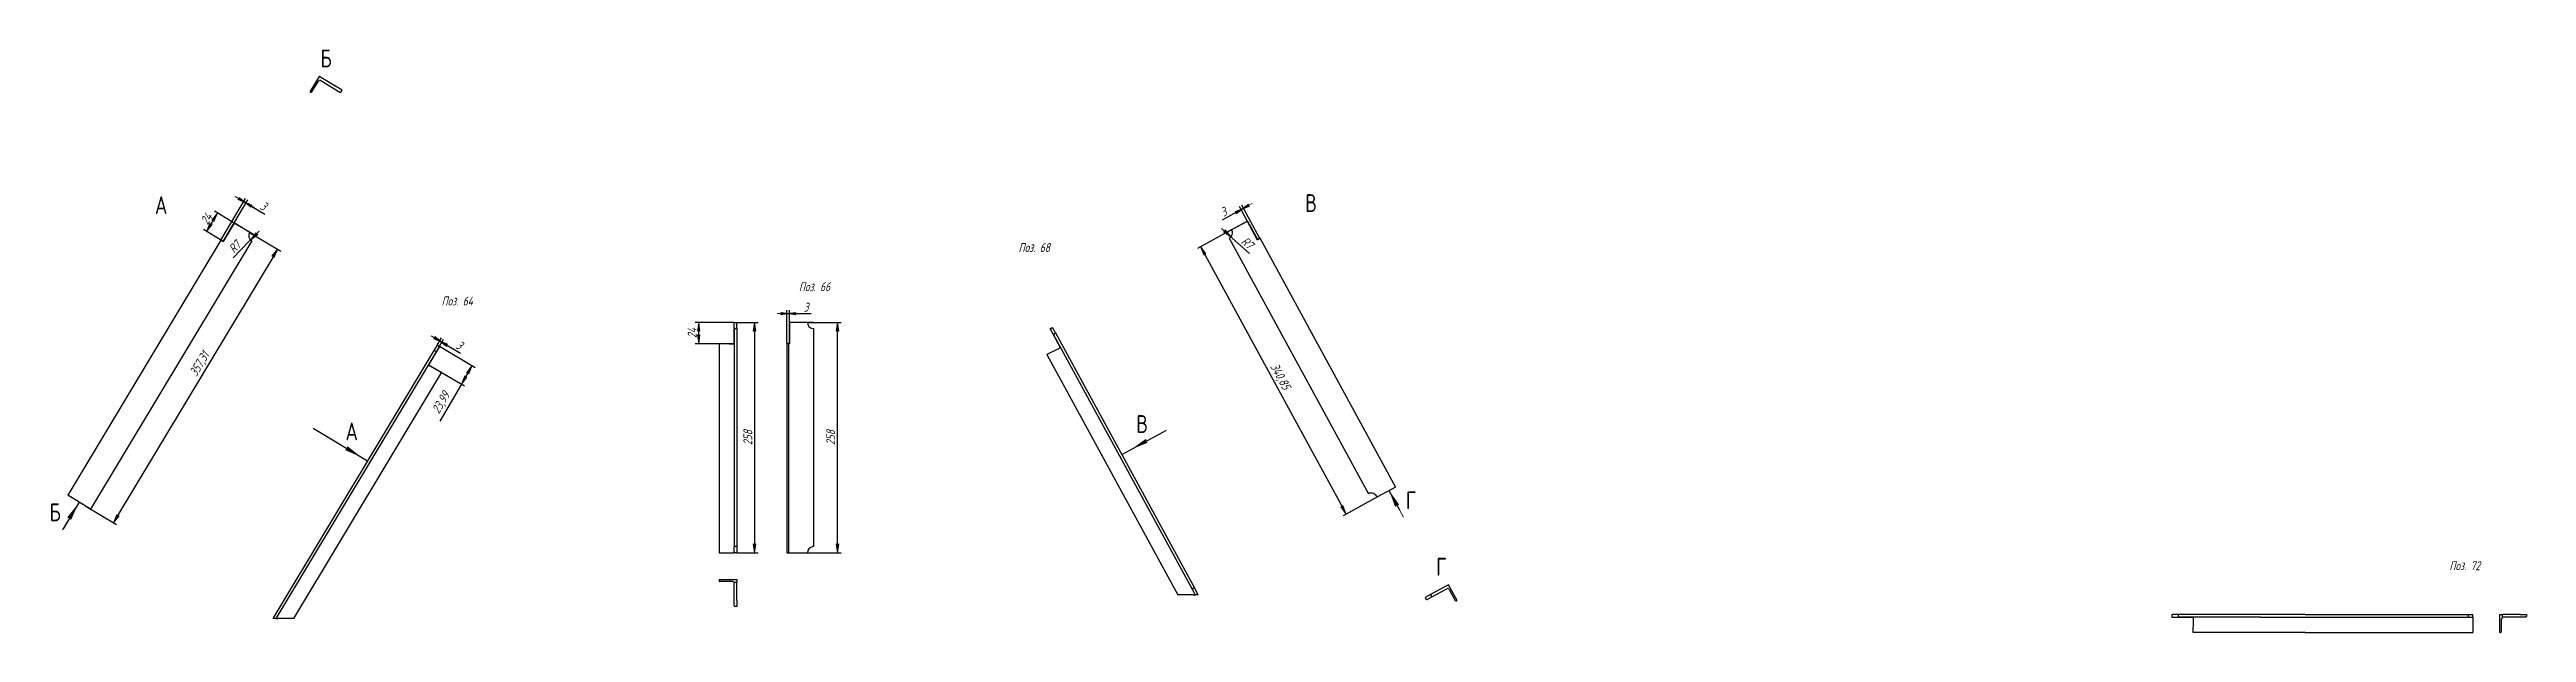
# Model space of a CAD drawing. Header units: millimetres. Extents: x 0 to 3617, y -258 to 680.
# Drawn here: x 1823 to 3210, y 353 to 680 of the extents above; entities that cross this region are included whole.
import ezdxf

# ---------------------------------------------------------------- set-up
doc = ezdxf.new("R2010")
doc.units = ezdxf.units.MM
doc.linetypes.add('K5LT_THIN', pattern=[0])
doc.layers.add('Системный слой', color=7, linetype='Continuous')
doc.layers.add('Системный слой (1)', color=7, linetype='Continuous', true_color=0x909090)
doc.styles.add('KDIMTEXTSTYLE', font='GOST_AU.SHX', dxfattribs={"width": 0.96, "oblique": 15, "height": 5})
doc.styles.add('KTEXTSTYLE', font='GOST_AU.SHX', dxfattribs={"width": 0.96, "height": 5})
doc.dimstyles.new('KDIMSTYLE (0.50)', dxfattribs={"dimtxt": 5, "dimasz": 1, "dimexe": 2, "dimexo": 0, "dimgap": 1, "dimtad": 1, "dimlfac": 2, "dimtxsty": 'KDIMTEXTSTYLE', "dimsah": 1, "dimcen": 0, "dimdle": 1, "dimadec": 0, "dimazin": 0, "dimtfac": 0.667, "dimtmove": 0, "dimatfit": 3, "dimfxl": 1, "dimtvp": 1, "dimtolj": 1, "dimtzin": 0, "dimarcsym": 0})

msp = doc.modelspace()

# ---------------------------------------------------------------- texts
at = {"color": 7, "char_height": 2.5, "attachment_point": 1, "style": 'KTEXTSTYLE'}
for s, insert in [('\\H3.5;\\W0.965;\\Q15;\\Q0;\\H10.00;{\\c16711680;Б}', (1974.2275, 679.6291)), ('\\H3.5;\\W0.965;\\Q15;\\Q0;\\H10.00;{\\c16711680;А}', (1881.5441, 597.5549)), ('\\H3.5;\\W0.965;\\Q15;\\Q0;\\H10.00;{\\c16711680;В}', (2525.9371, 598.6613)), ('\\H3.5;\\W0.965;\\Q15;\\Q15;\\H5.00;Поз. 68', (2365.3568, 571.2838)), ('\\H3.5;\\W0.965;\\Q15;\\Q15;\\H5.00;Поз. 64', (2042.1018, 541.3685)), ('\\H3.5;\\W0.965;\\Q15;\\Q15;\\H5.00;Поз. 66', (2242.2969, 549.3388)), ('\\H3.5;\\W0.965;\\Q15;\\Q0;\\H10.00;{\\c16711680;Г}', (2599.3121, 395.1198)), ('\\H3.5;\\W0.965;\\Q15;\\Q15;\\H5.00;Поз. 72', (3166.9152, 393.1892))]:
    msp.add_mtext(s, dxfattribs=dict(at, insert=insert))

# ---------------------------------------------------------------- blocks, each defined once
blk = doc.blocks.new('VP0')
blk.add_wipeout([(1988.3, 457.9), (1988.3, 472.1), (1995.2, 472.1), (1995.2, 457.9)]).dxf.layer = 'Системный слой (1)'
at = {"layer": 'Системный слой (1)'}
blk.add_hatch(color=7, dxfattribs=at).paths.add_polyline_path([(1995.3, 452.5), (1989.4, 457.2), (1989.5, 455.9), (1988.4, 455.5)])
at = {"layer": 'Системный слой (1)', "color": 7, "linetype": 'K5LT_THIN', "lineweight": 18}
for p, q in [((1995.3, 452.5), (1982.5, 460.2)), ((1988.4, 455.5), (1989.5, 455.9)), ((1995.3, 452.5), (1988.4, 455.5)), ((1989.5, 455.9), (1989.4, 457.2)), ((1989.4, 457.2), (1995.3, 452.5))]:
    blk.add_line(p, q, dxfattribs=at)
at = {"layer": 'Системный слой (1)', "color": 7, "insert": (1988.3, 470.9), "char_height": 2.5, "attachment_point": 1, "style": 'KTEXTSTYLE'}
blk.add_mtext('\\H3.5;\\W0.965;\\Q15;\\Q0;\\H10.00;{\\c16711680;А}', dxfattribs=at)
blk = doc.blocks.new('KDIMARROW_02')
at = {"layer": 'Системный слой'}
blk.add_hatch(color=0, dxfattribs=at).paths.add_polyline_path([(4.5, 0), (5, 0.7), (0, 0), (5, -0.7)])
at = {"layer": 'Системный слой', "color": 0, "linetype": 'K5LT_THIN', "lineweight": 18}
for p, q in [((5, 0.7), (0, 0)), ((0, 0), (5, -0.7)), ((0, 0), (7, 0)), ((4.5, 0), (5, 0.7)), ((5, -0.7), (4.5, 0))]:
    blk.add_line(p, q, dxfattribs=at)
at = {"layer": 'Системный слой (1)', "color": 0, "linetype": 'K5LT_THIN', "lineweight": 18}
blk.add_line((0, 0), (-1, 0), dxfattribs=at)
blk = doc.blocks.new('D37')
at = {"color": 0, "lineweight": -2}
for p, q in [((2040.1, 517.1), (2039.3, 517.6)), ((2039.6, 514.2), (2042, 518.3)), ((2040.9, 513.5), (2043.3, 517.5)), ((2042.3, 515.8), (2041, 516.6)), ((2042.3, 515.8), (2052.7, 509.6)), ((2043.1, 515.3), (2044, 514.8))]:
    blk.add_line(p, q, dxfattribs=at)
at = {"layer": 'Defpoints', "color": 0}
for p in [(2039.6, 514.2), (2040.9, 513.5), (2041, 516.6)]:
    blk.add_point(p, dxfattribs=at)
at = {"color": 0, "lineweight": -2}
for p, rotation in [((2042.3, 515.8), 149.2542745495014), ((2041, 516.6), 329.2542745495013)]:
    blk.add_blockref('KDIMARROW_02', p, dxfattribs=dict(at, rotation=rotation))
at = {"color": 7, "insert": (2052.1, 514.2), "char_height": 5, "attachment_point": 5, "rotation": 329.2543, "style": 'KDIMTEXTSTYLE'}
blk.add_mtext('\\A1;\\H5.0;\\W0.965;\\Q15;3', dxfattribs=at)
blk = doc.blocks.new('KDIMARROW_01')
at = {"layer": 'Системный слой'}
blk.add_hatch(color=0, dxfattribs=at).paths.add_polyline_path([(-5, -0.7), (0, 0), (-5, 0.7), (-4.5, 0)])
at = {"layer": 'Системный слой', "color": 0, "linetype": 'K5LT_THIN', "lineweight": 18}
for p, q in [((-4.5, 0), (-5, 0.7)), ((-5, 0.7), (0, 0)), ((0, 0), (-5, -0.7)), ((-5, -0.7), (-4.5, 0))]:
    blk.add_line(p, q, dxfattribs=at)
at = {"layer": 'Системный слой (1)', "color": 0, "linetype": 'K5LT_THIN', "lineweight": 18}
blk.add_line((0, 0), (-1, 0), dxfattribs=at)
blk = doc.blocks.new('D38')
at = {"color": 0, "lineweight": -2}
for p, q in [((2040.9, 513.5), (2061, 501.7)), ((2034.8, 503.1), (2054.9, 491.3)), ((2058.8, 501.8), (2053.7, 493.2)), ((2053.2, 492.3), (2041.1, 471.6))]:
    blk.add_line(p, q, dxfattribs=at)
at = {"layer": 'Defpoints', "color": 0}
for p in [(2040.9, 513.5), (2034.8, 503.1), (2053.2, 492.3)]:
    blk.add_point(p, dxfattribs=at)
at = {"color": 0, "lineweight": -2}
for p, rotation in [((2059.3, 502.7), 59.64004835740443), ((2053.2, 492.3), 239.6400483574044)]:
    blk.add_blockref('KDIMARROW_01', p, dxfattribs=dict(at, rotation=rotation))
at = {"color": 7, "insert": (2042.2, 481.8), "char_height": 5, "attachment_point": 5, "rotation": 59.64, "style": 'KDIMTEXTSTYLE'}
blk.add_mtext('\\A1;\\H5.0;\\W0.965;\\Q15;23,99', dxfattribs=at)
blk = doc.blocks.new('VP1')
blk.add_wipeout([(1822.5, 412.5), (1822.5, 426.8), (1828.6, 426.8), (1828.6, 412.5)]).dxf.layer = 'Системный слой (1)'
at = {"layer": 'Системный слой (1)'}
blk.add_hatch(color=7, dxfattribs=at).paths.add_polyline_path([(1834.4, 416.6), (1837.5, 423.5), (1832.8, 417.6), (1834, 417.7)])
at = {"layer": 'Системный слой (1)', "color": 7, "linetype": 'K5LT_THIN', "lineweight": 18}
for p, q in [((1837.5, 423.5), (1829.7, 410.7)), ((1832.8, 417.6), (1837.5, 423.5)), ((1834, 417.7), (1832.8, 417.6)), ((1834.4, 416.6), (1834, 417.7)), ((1837.5, 423.5), (1834.4, 416.6))]:
    blk.add_line(p, q, dxfattribs=at)
at = {"layer": 'Системный слой (1)', "color": 7, "insert": (1822.5, 425.6), "char_height": 2.5, "attachment_point": 1, "style": 'KTEXTSTYLE'}
blk.add_mtext('\\H3.5;\\W0.965;\\Q15;\\Q0;\\H10.00;{\\c16711680;Б}', dxfattribs=at)
blk = doc.blocks.new('D39')
at = {"color": 0, "lineweight": -2}
for p, q in [((1916.1, 587.2), (1911, 578.7)), ((1926, 582.5), (1914.9, 589.1)), ((1919.8, 572.2), (1908.7, 578.8))]:
    blk.add_line(p, q, dxfattribs=at)
at = {"layer": 'Defpoints', "color": 0}
for p in [(1910.4, 577.8), (1919.8, 572.2), (1926, 582.5)]:
    blk.add_point(p, dxfattribs=at)
at = {"color": 0, "lineweight": -2}
for p, rotation in [((1916.6, 588.1), 59.00000000000124), ((1910.4, 577.8), 239.0000000000012)]:
    blk.add_blockref('KDIMARROW_01', p, dxfattribs=dict(at, rotation=rotation))
at = {"color": 7, "insert": (1910.4, 584.9), "char_height": 5, "attachment_point": 5, "rotation": 59, "style": 'KDIMTEXTSTYLE'}
blk.add_mtext('\\A1;\\H5.0;\\W0.965;\\Q15;24', dxfattribs=at)
blk = doc.blocks.new('D40')
at = {"color": 0, "lineweight": -2}
for p, q in [((1918.5, 573), (1932.3, 596.2)), ((1919.8, 572.2), (1933.6, 595.5)), ((1930.5, 595), (1929.6, 595.5)), ((1932.6, 593.7), (1931.3, 594.5)), ((1932.6, 593.7), (1943.1, 587.5)), ((1933.5, 593.2), (1934.3, 592.7))]:
    blk.add_line(p, q, dxfattribs=at)
at = {"layer": 'Defpoints', "color": 0}
for p in [(1931.3, 594.5), (1918.5, 573), (1919.8, 572.2)]:
    blk.add_point(p, dxfattribs=at)
at = {"color": 0, "lineweight": -2}
for p, rotation in [((1932.6, 593.7), 149.2817206954277), ((1931.3, 594.5), 329.2817206954276)]:
    blk.add_blockref('KDIMARROW_02', p, dxfattribs=dict(at, rotation=rotation))
at = {"color": 7, "insert": (1942.4, 592.1), "char_height": 5, "attachment_point": 5, "rotation": 329.2817, "style": 'KDIMTEXTSTYLE'}
blk.add_mtext('\\A1;\\H5.0;\\W0.965;\\Q15;3', dxfattribs=at)
blk = doc.blocks.new('D41')
at = {"color": 0, "lineweight": -2}
for p, q in [((1934.6, 577.3), (1952, 566.8)), ((1949.8, 567), (1858.8, 415.6)), ((1842.5, 424.2), (1860, 413.7))]:
    blk.add_line(p, q, dxfattribs=at)
at = {"layer": 'Defpoints', "color": 0}
for p in [(1934.6, 577.3), (1842.5, 424.2), (1858.3, 414.7)]:
    blk.add_point(p, dxfattribs=at)
at = {"color": 0, "lineweight": -2}
for p, rotation in [((1950.3, 567.9), 59.00000000000076), ((1858.3, 414.7), 239.0000000000007)]:
    blk.add_blockref('KDIMARROW_01', p, dxfattribs=dict(at, rotation=rotation))
at = {"color": 7, "insert": (1906.9, 503.4), "char_height": 5, "attachment_point": 5, "rotation": 59, "style": 'KDIMTEXTSTYLE'}
blk.add_mtext('\\A1;\\H5.0;\\W0.965;\\Q15;357,31', dxfattribs=at)
blk = doc.blocks.new('D42')
at = {"color": 0, "lineweight": -2}
for p, q in [((1934.4, 572.3), (1925.3, 563.1)), ((1937.6, 575.5), (1935.1, 573))]:
    blk.add_line(p, q, dxfattribs=at)
at = {"layer": 'Defpoints', "color": 0}
for p in [(1935.1, 573), (1937.6, 575.5)]:
    blk.add_point(p, dxfattribs=at)
at = {"color": 0, "lineweight": -2, "rotation": 45.18986441966911}
blk.add_blockref('KDIMARROW_02', (1935.1, 573), dxfattribs=at)
at = {"color": 7, "insert": (1926.2, 569.1), "char_height": 5, "attachment_point": 5, "rotation": 45.1899, "style": 'KDIMTEXTSTYLE'}
blk.add_mtext('\\A1;\\H5.0;\\W0.965;\\Q15;R7', dxfattribs=at)
blk = doc.blocks.new('D43')
at = {"color": 0, "lineweight": -2}
for p, q in [((2207.6, 526.9), (2219.4, 526.9)), ((2217.4, 525.9), (2217.4, 398.9)), ((2207.6, 397.9), (2219.4, 397.9))]:
    blk.add_line(p, q, dxfattribs=at)
at = {"layer": 'Defpoints', "color": 0}
for p in [(2207.6, 526.9), (2207.6, 397.9), (2217.4, 397.9)]:
    blk.add_point(p, dxfattribs=at)
at = {"color": 0, "lineweight": -2}
for p, rotation in [((2217.4, 526.9), 90), ((2217.4, 397.9), 270)]:
    blk.add_blockref('KDIMARROW_01', p, dxfattribs=dict(at, rotation=rotation))
at = {"color": 7, "insert": (2213.7, 462.4), "char_height": 5, "attachment_point": 5, "rotation": 90, "style": 'KDIMTEXTSTYLE'}
blk.add_mtext('\\A1;\\H5.0;\\W0.965;\\Q15;258', dxfattribs=at)
blk = doc.blocks.new('D44')
at = {"color": 0, "lineweight": -2}
for p, q in [((2205.9, 526.9), (2184.2, 526.9)), ((2205.9, 514.9), (2184.2, 514.9)), ((2186.2, 515.9), (2186.2, 525.9))]:
    blk.add_line(p, q, dxfattribs=at)
at = {"layer": 'Defpoints', "color": 0}
for p in [(2186.2, 526.9), (2205.9, 526.9), (2205.9, 514.9)]:
    blk.add_point(p, dxfattribs=at)
at = {"color": 0, "lineweight": -2}
for p, rotation in [((2186.2, 526.9), 90), ((2186.2, 514.9), 270)]:
    blk.add_blockref('KDIMARROW_01', p, dxfattribs=dict(at, rotation=rotation))
at = {"color": 7, "insert": (2182.5, 520.9), "char_height": 5, "attachment_point": 5, "rotation": 90, "style": 'KDIMTEXTSTYLE'}
blk.add_mtext('\\A1;\\H5.0;\\W0.965;\\Q15;24', dxfattribs=at)
blk = doc.blocks.new('D45')
at = {"color": 0, "lineweight": -2}
for p, q in [((2234.6, 531.8), (2233.6, 531.8)), ((2235.6, 515.2), (2235.6, 533.8)), ((2235.6, 531.8), (2237.1, 531.8)), ((2237.1, 514.9), (2237.1, 533.8)), ((2237.1, 531.8), (2249.2, 531.8)), ((2238.1, 531.8), (2239.1, 531.8))]:
    blk.add_line(p, q, dxfattribs=at)
at = {"layer": 'Defpoints', "color": 0}
for p in [(2237.1, 531.8), (2235.6, 515.2), (2237.1, 514.9)]:
    blk.add_point(p, dxfattribs=at)
at = {"color": 0, "lineweight": -2, "rotation": 180}
blk.add_blockref('KDIMARROW_02', (2237.1, 531.8), dxfattribs=at)
at = {"color": 0, "lineweight": -2}
blk.add_blockref('KDIMARROW_02', (2235.6, 531.8), dxfattribs=at)
at = {"color": 7, "insert": (2246.3, 535.4), "char_height": 5, "attachment_point": 5, "style": 'KDIMTEXTSTYLE'}
blk.add_mtext('\\A1;\\H5.0;\\W0.965;\\Q15;3', dxfattribs=at)
blk = doc.blocks.new('D46')
at = {"color": 0, "lineweight": -2}
for p, q in [((2247.1, 526.9), (2265.9, 526.9)), ((2263.9, 398.9), (2263.9, 525.9)), ((2247.1, 397.9), (2265.9, 397.9))]:
    blk.add_line(p, q, dxfattribs=at)
at = {"layer": 'Defpoints', "color": 0}
for p in [(2247.1, 526.9), (2263.9, 526.9), (2247.1, 397.9)]:
    blk.add_point(p, dxfattribs=at)
at = {"color": 0, "lineweight": -2}
for p, rotation in [((2263.9, 526.9), 90), ((2263.9, 397.9), 270)]:
    blk.add_blockref('KDIMARROW_01', p, dxfattribs=dict(at, rotation=rotation))
at = {"color": 7, "insert": (2260.1, 462.4), "char_height": 5, "attachment_point": 5, "rotation": 90, "style": 'KDIMTEXTSTYLE'}
blk.add_mtext('\\A1;\\H5.0;\\W0.965;\\Q15;258', dxfattribs=at)
blk = doc.blocks.new('VP2')
blk.add_wipeout([(2431.3, 461.9), (2431.3, 476.2), (2437.4, 476.2), (2437.4, 461.9)]).dxf.layer = 'Системный слой (1)'
at = {"layer": 'Системный слой (1)'}
blk.add_hatch(color=7, dxfattribs=at).paths.add_polyline_path([(2436.4, 460.1), (2437.5, 459.6), (2430.5, 456.9), (2436.6, 461.4)])
at = {"layer": 'Системный слой (1)', "color": 7, "linetype": 'K5LT_THIN', "lineweight": 18}
for p, q in [((2430.5, 456.9), (2443.6, 464.1)), ((2430.5, 456.9), (2436.6, 461.4)), ((2437.5, 459.6), (2430.5, 456.9)), ((2436.6, 461.4), (2436.4, 460.1)), ((2436.4, 460.1), (2437.5, 459.6))]:
    blk.add_line(p, q, dxfattribs=at)
at = {"layer": 'Системный слой (1)', "color": 7, "insert": (2431.3, 475), "char_height": 2.5, "attachment_point": 1, "style": 'KTEXTSTYLE'}
blk.add_mtext('\\H3.5;\\W0.965;\\Q15;\\Q0;\\H10.00;{\\c16711680;В}', dxfattribs=at)
blk = doc.blocks.new('VP3')
blk.add_wipeout([(2582.3, 419.2), (2582.3, 433.5), (2587.6, 433.5), (2587.6, 419.2)]).dxf.layer = 'Системный слой (1)'
at = {"layer": 'Системный слой (1)'}
blk.add_hatch(color=7, dxfattribs=at).paths.add_polyline_path([(2578.3, 424.8), (2573.9, 430.9), (2576.6, 423.9), (2577.1, 425)])
at = {"layer": 'Системный слой (1)', "color": 7, "linetype": 'K5LT_THIN', "lineweight": 18}
for p, q in [((2573.9, 430.9), (2581.1, 417.8)), ((2573.9, 430.9), (2578.3, 424.8)), ((2576.6, 423.9), (2573.9, 430.9)), ((2577.1, 425), (2576.6, 423.9)), ((2578.3, 424.8), (2577.1, 425))]:
    blk.add_line(p, q, dxfattribs=at)
at = {"layer": 'Системный слой (1)', "color": 7, "insert": (2582.3, 432.3), "char_height": 2.5, "attachment_point": 1, "style": 'KTEXTSTYLE'}
blk.add_mtext('\\H3.5;\\W0.965;\\Q15;\\Q0;\\H10.00;{\\c16711680;Г}', dxfattribs=at)
blk = doc.blocks.new('D47')
at = {"color": 0, "lineweight": -2}
for p, q in [((2484.8, 578.8), (2465.6, 568.3)), ((2548.5, 420.5), (2467.8, 568.4)), ((2566.4, 429.2), (2547.2, 418.7))]:
    blk.add_line(p, q, dxfattribs=at)
at = {"layer": 'Defpoints', "color": 0}
for p in [(2467.3, 569.3), (2484.8, 578.8), (2566.4, 429.2)]:
    blk.add_point(p, dxfattribs=at)
at = {"color": 0, "lineweight": -2}
for p, rotation in [((2467.3, 569.3), 118.6037237408243), ((2548.9, 419.6), 298.6037237408243)]:
    blk.add_blockref('KDIMARROW_01', p, dxfattribs=dict(at, rotation=rotation))
at = {"color": 7, "insert": (2511.6, 496.4), "char_height": 5, "attachment_point": 5, "rotation": 298.6037, "style": 'KDIMTEXTSTYLE'}
blk.add_mtext('\\A1;\\H5.0;\\W0.965;\\Q15;340,85', dxfattribs=at)
blk = doc.blocks.new('D48')
at = {"color": 0, "lineweight": -2}
for p, q in [((2490.1, 590), (2479.4, 584.2)), ((2489.2, 589.5), (2488.3, 589)), ((2499.3, 573), (2489.1, 591.7)), ((2491.4, 590.7), (2490.1, 590)), ((2500.6, 573.8), (2490.5, 592.5)), ((2492.3, 591.2), (2493.2, 591.7))]:
    blk.add_line(p, q, dxfattribs=at)
at = {"layer": 'Defpoints', "color": 0}
for p in [(2490.1, 590), (2499.3, 573), (2500.6, 573.8)]:
    blk.add_point(p, dxfattribs=at)
at = {"color": 0, "lineweight": -2}
for p, rotation in [((2491.4, 590.7), 208.6037237408229), ((2490.1, 590), 28.60372374082287)]:
    blk.add_blockref('KDIMARROW_02', p, dxfattribs=dict(at, rotation=rotation))
at = {"color": 7, "insert": (2480.2, 588.7), "char_height": 5, "attachment_point": 5, "rotation": 28.6037, "style": 'KDIMTEXTSTYLE'}
blk.add_mtext('\\A1;\\H5.0;\\W0.965;\\Q15;3', dxfattribs=at)
blk = doc.blocks.new('D49')
at = {"color": 0, "lineweight": -2}
for p, q in [((2481.7, 577.1), (2484.3, 574.8)), ((2485.1, 574.1), (2494.8, 565.5))]:
    blk.add_line(p, q, dxfattribs=at)
at = {"layer": 'Defpoints', "color": 0}
for p in [(2481.7, 577.1), (2484.3, 574.8)]:
    blk.add_point(p, dxfattribs=at)
at = {"color": 0, "lineweight": -2, "rotation": 138.2620148320132}
blk.add_blockref('KDIMARROW_02', (2484.3, 574.8), dxfattribs=at)
at = {"color": 7, "insert": (2493.5, 571.4), "char_height": 5, "attachment_point": 5, "rotation": 318.262, "style": 'KDIMTEXTSTYLE'}
blk.add_mtext('\\A1;\\H5.0;\\W0.965;\\Q15;R7', dxfattribs=at)

# ---------------------------------------------------------------- dimensions: what is measured, and where the dimension line sits
at = {"color": 7}
for base, p1, p2, angle, override, picture, middle, dimtype in [((1931.3179, 594.5149), (1919.803, 572.1993), (1918.5135, 572.9655), 149.2817207, {"dimexo": 0, "dimpost": '\\H5.0;\\W0.965;\\Q15;<>', "dimblk1": 'KDIMARROW_02', "dimblk2": 'KDIMARROW_02', "dimse1": 0, "dimse2": 0, "dimclrt": 7, "dimtolj": 1}, 'D40', (1940.5975, 589.001), 161), ((1910.4489, 577.8113), (1925.9797, 582.479), (1919.7992, 572.193), 239, {"dimexo": 0, "dimpost": '\\H5.0;\\W0.965;\\Q15;<>', "dimblk1": 'KDIMARROW_01', "dimblk2": 'KDIMARROW_01', "dimse1": 0, "dimse2": 0, "dimclrt": 7, "dimtolj": 1}, 'D39', (1913.5391, 582.9543), 161), ((2490.0922, 589.99), (2500.6467, 573.7679), (2499.3298, 573.0497), 208.6037237, {"dimexo": 0, "dimpost": '\\H5.0;\\W0.965;\\Q15;<>', "dimblk1": 'KDIMARROW_02', "dimblk2": 'KDIMARROW_02', "dimse1": 0, "dimse2": 0, "dimclrt": 7, "dimtolj": 1}, 'D48', (2481.9325, 585.5405), 161), ((2467.3414, 569.2746), (2566.3967, 429.1715), (2484.8053, 578.7977), 118.6037237, {"dimexo": 0, "dimpost": '\\H5.0;\\W0.965;\\Q15;<>', "dimblk1": 'KDIMARROW_01', "dimblk2": 'KDIMARROW_01', "dimse1": 0, "dimse2": 0, "dimclrt": 7, "dimtolj": 1}, 'D47', (2508.1371, 494.4615), 161), ((2053.2158, 492.3151), (2040.8539, 513.4556), (2034.7921, 503.1069), 239.6400484, {"dimexo": 0, "dimpost": '\\H5.0;\\W0.965;\\Q15;<>', "dimblk1": 'KDIMARROW_01', "dimblk2": 'KDIMARROW_01', "dimse1": 0, "dimse2": 0, "dimclrt": 7, "dimtolj": 1}, 'D38', (2045.8224, 479.6931), 161), ((2040.9699, 516.5845), (2040.8574, 513.4613), (2039.5682, 514.2281), 149.2542745, {"dimexo": 0, "dimpost": '\\H5.0;\\W0.965;\\Q15;<>', "dimblk1": 'KDIMARROW_02', "dimblk2": 'KDIMARROW_02', "dimse1": 0, "dimse2": 0, "dimclrt": 7, "dimtolj": 1}, 'D37', (2050.2468, 511.0662), 161), ((2186.1706, 526.8968), (2205.9193, 514.8963), (2205.9193, 526.8968), 90, {"dimexo": 0, "dimpost": '\\H5.0;\\W0.965;\\Q15;<>', "dimblk1": 'KDIMARROW_01', "dimblk2": 'KDIMARROW_01', "dimse1": 0, "dimse2": 0, "dimclrt": 7, "dimtolj": 1}, 'D44', (2186.1706, 520.8965), 160), ((2217.4488, 397.8889), (2207.5533, 526.8889), (2207.5533, 397.8889), 90, {"dimexo": 0, "dimpost": '\\H5.0;\\W0.965;\\Q15;<>', "dimblk1": 'KDIMARROW_01', "dimblk2": 'KDIMARROW_01', "dimse1": 0, "dimse2": 0, "dimclrt": 7, "dimtolj": 1}, 'D43', (2217.4488, 462.3889), 160), ((2263.9147, 526.8889), (2247.0533, 397.8889), (2247.0533, 526.8889), 90, {"dimexo": 0, "dimpost": '\\H5.0;\\W0.965;\\Q15;<>', "dimblk1": 'KDIMARROW_01', "dimblk2": 'KDIMARROW_01', "dimse1": 0, "dimse2": 0, "dimclrt": 7, "dimtolj": 1}, 'D46', (2263.9147, 462.3889), 160)]:
    dim = msp.add_linear_dim(base=base, p1=p1, p2=p2, angle=angle, dimstyle='KDIMSTYLE (0.50)', override=override, dxfattribs=at)
    dim.commit()
    dim.dimension.update_dxf_attribs({"geometry": picture, "text_midpoint": middle, "dimtype": dimtype})
for center, mpoint, picture, middle in [((1937.5515, 575.526), (1935.0848, 573.0429), 'D42', (1928.6821, 566.5976)), ((2481.7324, 577.1221), (2484.3441, 574.792), 'D49', (2491.1233, 568.7439))]:
    dim = msp.add_radius_dim(center=center, mpoint=mpoint, dimstyle='KDIMSTYLE (0.50)', override={"dimpost": '\\H5.0;\\W0.965;\\Q15;R<>', "dimblk2": 'KDIMARROW_02', "dimclrt": 7, "dimtolj": 1}, dxfattribs=at)
    dim.commit()
    dim.dimension.update_dxf_attribs({"geometry": picture, "text_midpoint": middle, "dimtype": 164})
dim = msp.add_linear_dim(base=(2237.0533, 531.7573), p1=(2235.5533, 515.1653), p2=(2237.0533, 514.8963), dimstyle='KDIMSTYLE (0.50)', override={"dimexo": 0, "dimpost": '\\H5.0;\\W0.965;\\Q15;<>', "dimblk1": 'KDIMARROW_02', "dimblk2": 'KDIMARROW_02', "dimse1": 0, "dimse2": 0, "dimclrt": 7, "dimtolj": 1}, dxfattribs=at)
dim.commit()
dim.dimension.update_dxf_attribs({"geometry": 'D45', "text_midpoint": (2246.3474, 531.7573), "dimtype": 160})

# ---------------------------------------------------------------- linework, layer by layer
at = {"color": 1}
for p, q in [((1973.5489, 664.5599), (1968.3986, 655.9882)), ((1968.3986, 655.9882), (1968.8271, 655.7307)), ((1969.5132, 655.9018), (1973.1185, 661.9019)), ((1986.4064, 656.8343), (1973.5489, 664.5599)), ((1974.4907, 662.2441), (1985.2053, 655.8061)), ((1985.8914, 655.9771), (1986.4064, 656.8343)), ((2482.1682, 577.3673), (2493.1426, 583.3516)), ((2484.8053, 578.7977), (2493.5848, 583.5852)), ((2493.581, 583.5921), (2493.5848, 583.5852)), ((2493.5848, 583.5852), (2499.3298, 573.0497)), ((1918.5135, 572.9655), (1832.6789, 430.1128)), ((1935.7488, 572.5259), (1845.5364, 422.3872)), ((1918.5135, 572.9655), (1918.6559, 573.2025)), ((1918.5135, 572.9655), (1919.7992, 572.193)), ((1918.6559, 573.2025), (1919.0845, 572.945)), ((1919.4992, 572.6643), (1919.3796, 572.4653)), ((1925.9797, 582.479), (1919.7992, 572.193)), ((1925.9797, 582.479), (1925.9838, 582.4858)), ((1934.5514, 577.3286), (1925.9797, 582.479)), ((1937.1263, 575.7892), (1926.4117, 582.2272)), ((1937.5515, 575.526), (1934.5514, 577.3286)), ((1937.553, 575.5285), (1937.5515, 575.526)), ((2481.731, 577.1247), (2481.7324, 577.1221)), ((2481.7324, 577.1221), (2484.8053, 578.7977)), ((2483.4081, 574.0492), (2561.4153, 430.9959)), ((2500.6467, 573.7679), (2499.3298, 573.0497)), ((2499.6493, 573.5081), (2499.7605, 573.3043)), ((2500.5144, 574.0106), (2500.0754, 573.7712)), ((2500.5144, 574.0106), (2500.6467, 573.7679)), ((2500.6467, 573.7679), (2576.4932, 434.6772)), ((2039.5682, 514.2281), (2037.7656, 511.2281)), ((2040.8539, 513.4556), (2039.0698, 510.4863)), ((2040.4254, 513.7131), (2039.5682, 514.2281)), ((2040.4254, 513.7131), (2040.8539, 513.4556)), ((2040.8574, 513.4613), (2040.8539, 513.4556)), ((2197.5533, 515.1653), (2197.5533, 397.8889)), ((2205.9193, 526.8968), (2205.9193, 514.8963)), ((2206.0533, 526.8955), (2206.0533, 526.8889)), ((2206.0533, 523.4248), (2206.0533, 526.8889)), ((2206.0533, 526.8889), (2206.5533, 526.8889)), ((2206.0533, 523.4248), (2206.0533, 401.353)), ((2206.5533, 526.8889), (2207.5533, 526.8889)), ((2206.5533, 523.3889), (2207.5533, 523.3889)), ((2207.5533, 523.3889), (2207.5533, 526.8889)), ((2207.5533, 523.3889), (2207.5533, 401.3889)), ((2235.5533, 515.1653), (2236.0533, 515.1653)), ((2235.5533, 515.1653), (2235.5533, 397.8889)), ((2236.5533, 515.1384), (2236.5533, 397.8889)), ((2237.0533, 526.8968), (2237.0533, 514.8963)), ((2250.0533, 526.8955), (2237.5533, 526.8955)), ((2247.0533, 526.8889), (2250.0533, 526.8889)), ((2250.0533, 526.8889), (2250.5533, 526.8889)), ((2250.5533, 526.8918), (2250.5533, 526.8889)), ((2250.5533, 523.3889), (2250.5533, 401.3889)), ((2382.9943, 523.2889), (2388.7395, 512.753)), ((2383.1125, 523.352), (2383.1157, 523.3461)), ((2383.1157, 523.3461), (2383.5547, 523.5855)), ((2384.7741, 520.3048), (2383.1157, 523.3461)), ((2383.5547, 523.5855), (2384.4326, 524.0643)), ((2386.1082, 520.9914), (2384.4326, 524.0643)), ((2384.7741, 520.3048), (2462.4265, 377.9022)), ((2385.2303, 520.5127), (2386.1082, 520.9914)), ((2386.1082, 520.9914), (2464.1155, 377.9381)), ((2037.7656, 511.2281), (1947.5532, 361.0894)), ((2039.0698, 510.4863), (1949.3031, 361.0894)), ((2040.9729, 513.3933), (2034.7921, 503.1069)), ((2038.6227, 510.713), (2037.7656, 511.2281)), ((2381.2657, 508.9841), (2454.6339, 374.4381)), ((2042.1018, 499.0287), (1959.2195, 361.0894)), ((2000.6606, 449.2509), (1970.2312, 467.5348)), ((2423.6003, 453.1576), (2448.183, 466.5625)), ((2576.4932, 434.6772), (2566.3967, 429.1715)), ((2572.8203, 432.8622), (2578.8047, 421.8878)), ((1839.1077, 426.25), (1830.0945, 411.2496)), ((1845.5364, 422.3872), (1832.6789, 430.1128)), ((2197.5533, 397.8889), (2198.0533, 397.8889)), ((2198.0533, 397.8889), (2205.0533, 397.8889)), ((2205.0533, 397.8889), (2206.0533, 397.8889)), ((2206.0533, 397.8889), (2206.0533, 401.353)), ((2207.5533, 397.8889), (2206.0533, 397.8889)), ((2207.5533, 401.3889), (2206.5533, 401.3889)), ((2207.5533, 401.3889), (2207.5533, 397.8889)), ((2235.5533, 397.8889), (2236.0533, 397.8889)), ((2236.0533, 397.8889), (2236.5533, 397.8889)), ((2236.5533, 397.8889), (2237.5533, 397.8889)), ((2237.5533, 397.8889), (2247.0533, 397.8889)), ((2197.5533, 382.8889), (2207.5533, 382.8889)), ((2197.5533, 382.8889), (2197.5533, 382.3889)), ((2205.0533, 381.8889), (2198.0533, 381.8889)), ((2205.9193, 381.3889), (2207.5533, 381.3889)), ((2206.0533, 368.3889), (2206.0533, 380.8889)), ((2207.5533, 382.8889), (2207.5533, 381.3889)), ((2207.5533, 371.3889), (2207.5533, 381.3889)), ((2462.4265, 377.9022), (2464.3155, 374.4381)), ((2464.1155, 377.9381), (2462.9765, 377.9381)), ((2466.024, 374.4381), (2464.1155, 377.9381)), ((2606.2811, 380.0506), (2596.1847, 374.545)), ((2596.9028, 373.2281), (2605.2433, 377.7762)), ((2611.0686, 371.2711), (2606.2811, 380.0506)), ((2606.6, 377.377), (2609.9513, 371.2313)), ((1948.7198, 361.0894), (1947.5532, 361.0894)), ((1949.3031, 361.0894), (1948.7198, 361.0894)), ((1949.3031, 361.0894), (1950.4697, 361.0894)), ((1958.6362, 361.0894), (1950.4697, 361.0894)), ((1959.2195, 361.0894), (1958.6362, 361.0894)), ((2207.5533, 367.8889), (2206.5533, 367.8889)), ((2207.5533, 371.3889), (2207.5533, 367.8889)), ((2455.2034, 374.4381), (2454.6339, 374.4381)), ((2463.1765, 374.4381), (2455.2034, 374.4381)), ((2463.1765, 374.4381), (2464.3155, 374.4381)), ((2466.024, 374.4381), (2464.3155, 374.4381)), ((2596.1847, 374.545), (2593.1118, 372.8694)), ((2593.1118, 372.8694), (2593.5906, 371.9914)), ((2594.2689, 371.7918), (2596.9028, 373.2281)), ((2596.1847, 374.545), (2596.9028, 373.2281)), ((2610.6296, 371.0317), (2611.0686, 371.2711)), ((3023.6068, 361.7186), (3011.6063, 361.7186)), ((3011.6142, 361.8526), (3011.6076, 361.8526)), ((3015.1142, 363.3526), (3011.6142, 363.3526)), ((3011.6142, 362.3526), (3011.6142, 363.3526)), ((3011.6142, 361.8526), (3011.6142, 362.3526)), ((3011.6142, 361.8526), (3015.0783, 361.8526)), ((3061.1032, 361.8526), (3015.0783, 361.8526)), ((3015.1142, 362.3526), (3015.1142, 363.3526)), ((3061.1032, 363.3526), (3015.1142, 363.3526)), ((3086.1113, 363.3526), (3061.1032, 363.3526)), ((3061.1032, 361.8526), (3086.1113, 361.8526)), ((3086.1113, 363.3526), (3177.6142, 363.3526)), ((3086.1113, 361.8526), (3177.6647, 361.8526)), ((3177.6142, 363.3526), (3180.1142, 363.3526)), ((3177.6142, 362.3526), (3177.6142, 363.3526)), ((3177.6647, 361.8526), (3180.1142, 361.8526)), ((3180.1142, 361.8526), (3180.1142, 363.3526)), ((3180.1142, 361.8526), (3180.1142, 360.8526)), ((3180.1142, 360.8526), (3180.1142, 353.8526)), ((3195.1142, 353.3526), (3195.1142, 363.3526)), ((3195.1142, 363.3526), (3196.6142, 363.3526)), ((3196.1142, 353.8526), (3196.1142, 360.8526)), ((3206.6142, 363.3526), (3196.6142, 363.3526)), ((3196.6142, 361.7186), (3196.6142, 363.3526)), ((3209.6142, 361.8526), (3197.1142, 361.8526)), ((3206.6142, 363.3526), (3210.1142, 363.3526)), ((3210.1142, 363.3526), (3210.1142, 362.3526)), ((3061.1032, 353.3526), (3023.3378, 353.3526)), ((3086.1113, 353.3526), (3061.1032, 353.3526)), ((3086.1113, 353.3526), (3180.1142, 353.3526)), ((3180.1142, 353.8526), (3180.1142, 353.3526)), ((3195.1142, 353.3526), (3195.6142, 353.3526))]:
    msp.add_line(p, q, dxfattribs=at)
for centre, radius, start, end in [((1969.0847, 656.1593), 0.5, 239, 329), ((1973.9757, 661.3869), 1, 59, 149), ((1985.4628, 656.2347), 0.5, 239, 329), ((1937.5515, 575.526), 3.5, 149, 239), ((2481.7324, 577.1221), 3.5, 298.6037237, 28.6037237), ((2126.6096, 659.0894), 169, 239, 239.3390303), ((2126.6096, 659.0894), 169, 239.3390303, 239.5085491), ((2126.6096, 659.0894), 169, 239.5085491, 239.5539722), ((2207.5533, 695.8889), 181, 266.8328747, 266.9913805), ((2207.5533, 695.8889), 181, 266.9913805, 269.2085967), ((2207.5533, 695.8889), 181, 269.2085967, 269.4827562), ((2207.5533, 695.8889), 169, 269.4459273, 269.4914509), ((2207.5533, 695.8889), 169, 269.4914509, 269.6609697), ((2207.5533, 695.8889), 169, 269.6609697, 270), ((2250.5533, 526.8889), 3.5, 180, 261.7867893), ((2250.5533, 526.8889), 3.5, 261.7867893, 270), ((2303.524, 672.4381), 169, 298.0497515, 298.0951746), ((2303.524, 672.4381), 169, 298.0951746, 298.2646935), ((2303.524, 672.4381), 169, 298.2646935, 298.6037237), ((2126.6096, 659.0894), 181, 239.5172438, 239.7914033), ((2126.6096, 659.0894), 181, 239.7914033, 242.0086195), ((2303.524, 672.4381), 181, 295.4365984, 295.5951043), ((2303.524, 672.4381), 181, 295.5951043, 297.8123204), ((2303.524, 672.4381), 181, 297.8123204, 298.08648), ((2126.6096, 659.0894), 181, 242.0086195, 242.1671253), ((2250.5533, 397.8889), 3.5, 98.2132107, 180), ((2250.5533, 397.8889), 3.5, 90, 98.2132107), ((2198.0533, 382.3889), 0.5, 180, 270), ((2205.0533, 380.8889), 1, 30, 90), ((2205.0533, 380.8889), 1, 0, 29.995252), ((2605.7221, 376.8982), 1, 28.6037237, 118.6037237), ((2206.5533, 368.3889), 0.5, 180, 270), ((2594.0296, 372.2308), 0.5, 208.6037237, 298.6037237), ((2594.0296, 372.2308), 0.5, 293.4360854, 298.6037237), ((2610.3903, 371.4707), 0.5, 208.6037237, 298.6037237), ((2842.6142, 363.3526), 169, 359.4460278, 359.4914509), ((2842.6142, 363.3526), 169, 359.4914509, 359.6609697), ((2842.6142, 363.3526), 169, 359.6609697, 0), ((2842.6142, 363.3526), 181, 356.9913805, 359.2085967), ((2842.6142, 363.3526), 181, 359.2085967, 359.4827562), ((3197.1142, 360.8526), 1, 120, 180), ((3197.1142, 360.8526), 1, 90, 120), ((3209.6142, 362.3526), 0.5, 270, 0), ((2842.6142, 363.3526), 181, 356.8328747, 356.9913805), ((3195.6142, 353.8526), 0.5, 270, 0)]:
    msp.add_arc(centre, radius, start, end, dxfattribs=at)
msp.add_ellipse((2563.3239, 427.4959), major_axis=(-1.9086, 3.5), ratio=0.877951863, start_param=4.71238898, end_param=6.283185307, dxfattribs=at)
for points in [[(2493.581, 583.5921), (2493.4487, 583.519), (2493.2969, 583.4358), (2493.1426, 583.3516)], [(1925.9838, 582.4858), (1926.1129, 582.4072), (1926.2611, 582.3177), (1926.4117, 582.2272)]]:
    msp.add_open_spline(points, degree=3, dxfattribs=at)
for points, knots in [([(1919.0845, 572.945), (1919.1457, 572.9082), (1919.2415, 572.849), (1919.3529, 572.7768), (1919.425, 572.7278), (1919.4805, 572.6869), (1919.4993, 572.6691), (1919.4995, 572.6649), (1919.4992, 572.6643)], [0, 0, 0, 0, 2.4517791, 3.877948326, 5.320087899, 6.72550218, 8.599901337, 9, 9, 9, 9]), ([(1919.3796, 572.4653), (1919.3792, 572.4647), (1919.386, 572.4589), (1919.4114, 572.4418), (1919.4504, 572.4166), (1919.4904, 572.3914), (1919.5413, 572.3597), (1919.5894, 572.3299), (1919.6739, 572.278), (1919.7517, 572.2305), (1919.803, 572.1993)], [0, 0, 0, 0, 1.674757344, 3.328025039, 4.097060126, 5.924673198, 6.524914634, 7.471812726, 8.828219369, 11, 11, 11, 11]), ([(1937.1263, 575.7892), (1937.192, 575.7497), (1937.2973, 575.6861), (1937.4113, 575.6167), (1937.4842, 575.5721), (1937.5384, 575.5384), (1937.5532, 575.5288), (1937.553, 575.5285)], [0, 0, 0, 0, 2.341866727, 3.768318478, 4.895230229, 6.274186518, 8, 8, 8, 8]), ([(2482.1682, 577.3673), (2482.1009, 577.3306), (2481.993, 577.2714), (2481.8762, 577.2069), (2481.8043, 577.1668), (2481.7509, 577.1367), (2481.7322, 577.1258), (2481.731, 577.1247), (2481.731, 577.1247)], [0, 0, 0, 0, 2.634600068, 4.239358288, 5.507134008, 6.897368541, 8.704945148, 9, 9, 9, 9]), ([(2499.7605, 573.3043), (2499.7609, 573.3036), (2499.7538, 573.2982), (2499.7277, 573.2821), (2499.6877, 573.2586), (2499.6466, 573.2351), (2499.5945, 573.2055), (2499.5482, 573.1795), (2499.4624, 573.1316), (2499.3832, 573.0877), (2499.3262, 573.0562)], [0, 0, 0, 0, 1.674757326, 3.328023936, 4.097055621, 5.924667597, 6.524910385, 7.471809417, 8.651158866, 11, 11, 11, 11]), ([(2500.0754, 573.7712), (2500.0127, 573.737), (2499.9145, 573.6819), (2499.804, 573.6167), (2499.7348, 573.5739), (2499.6787, 573.5369), (2499.6518, 573.5156), (2499.6487, 573.5093), (2499.6493, 573.5081)], [0, 0, 0, 0, 2.4517791, 3.877948326, 5.138951867, 6.383514016, 8.156161488, 9, 9, 9, 9]), ([(2206.5533, 523.3889), (2206.507, 523.3889), (2206.4147, 523.3888), (2206.3033, 523.3893), (2206.22, 523.3909), (2206.1609, 523.3936), (2206.121, 523.3974), (2206.0709, 523.4054), (2206.0533, 523.4148), (2206.0533, 523.4248)], [0, 0, 0, 0, 1.763066707, 3.523335814, 4.604032794, 5.70516728, 6.773137787, 7.359640801, 10, 10, 10, 10]), ([(2236.5533, 515.1384), (2236.5533, 515.1405), (2236.5438, 515.1446), (2236.5044, 515.1503), (2236.4456, 515.1553), (2236.336, 515.1612), (2236.1974, 515.1648), (2236.0849, 515.1653), (2236.0533, 515.1653)], [0, 0, 0, 0, 1.415810396, 2.639552436, 3.890591044, 5.152785499, 7.923466987, 9, 9, 9, 9]), ([(2237.0533, 514.8963), (2237.0003, 514.8965), (2236.9167, 514.8971), (2236.8295, 514.8979), (2236.773, 514.8986), (2236.7115, 514.8994), (2236.655, 514.9005), (2236.6088, 514.9018), (2236.5672, 514.9035), (2236.5533, 514.905), (2236.5533, 514.9062)], [0, 0, 0, 0, 1.883797149, 3.206260599, 3.842733638, 4.629729432, 6.420978911, 7.382391026, 8.496756739, 11, 11, 11, 11]), ([(2237.5533, 526.8955), (2237.4265, 526.8955), (2237.2545, 526.8958), (2237.0969, 526.8965), (2237.0533, 526.8968)], [0, 0, 0, 0, 3.571133204, 5, 5, 5, 5]), ([(2250.5533, 526.8918), (2250.5533, 526.8921), (2250.5438, 526.8926), (2250.5046, 526.8933), (2250.4458, 526.894), (2250.3363, 526.8949), (2250.1976, 526.8954), (2250.085, 526.8955), (2250.0533, 526.8955)], [0, 0, 0, 0, 1.413013447, 2.63478319, 3.884429629, 5.145990935, 7.919163703, 9, 9, 9, 9]), ([(2384.7741, 520.3048), (2384.7769, 520.2998), (2384.7886, 520.296), (2384.8173, 520.3026), (2384.8436, 520.3122), (2384.8677, 520.3222), (2384.9038, 520.3386), (2384.9556, 520.3646), (2385.0227, 520.3999), (2385.0916, 520.4371), (2385.1637, 520.4764), (2385.2089, 520.501), (2385.2303, 520.5127)], [0, 0, 0, 0, 1.963927598, 3.533036573, 4.387540409, 4.938066102, 5.950929354, 7.624431361, 8.818720364, 10.467045485, 11.807931155, 13, 13, 13, 13]), ([(2039.0698, 510.4863), (2039.0668, 510.4813), (2039.0549, 510.4781), (2039.0265, 510.4859), (2039.0007, 510.4965), (2038.977, 510.5076), (2038.9416, 510.5255), (2038.891, 510.5536), (2038.8254, 510.5917), (2038.7582, 510.6317), (2038.6877, 510.674), (2038.6436, 510.7005), (2038.6227, 510.713)], [0, 0, 0, 0, 1.963923937, 3.533033873, 4.38754036, 4.938068601, 5.950941514, 7.624453144, 8.818728287, 10.467098425, 11.808017574, 13, 13, 13, 13]), ([(2206.0533, 401.353), (2206.0533, 401.3587), (2206.0612, 401.367), (2206.0846, 401.3741), (2206.1047, 401.3779), (2206.1208, 401.3801), (2206.1438, 401.3826), (2206.1834, 401.3854), (2206.2403, 401.3874), (2206.3159, 401.3885), (2206.3941, 401.3888), (2206.4775, 401.3889), (2206.5289, 401.3889), (2206.5533, 401.3889)], [0, 0, 0, 0, 2.114991236, 3.515586336, 4.102676024, 4.725043415, 5.317922608, 6.408718778, 8.210971989, 9.42807416, 11.272314401, 12.716415681, 14, 14, 14, 14]), ([(2462.9765, 377.9381), (2462.9234, 377.9381), (2462.8139, 377.9382), (2462.6737, 377.9377), (2462.5748, 377.9354), (2462.5089, 377.9317), (2462.4609, 377.9262), (2462.428, 377.9169), (2462.4235, 377.9078), (2462.4265, 377.9022)], [0, 0, 0, 0, 1.918120757, 3.930614196, 5.373367946, 6.322323339, 7.424305256, 8.632907181, 10, 10, 10, 10]), ([(3015.0783, 361.8526), (3015.0841, 361.8526), (3015.0923, 361.8605), (3015.0994, 361.8839), (3015.1032, 361.904), (3015.1054, 361.9201), (3015.1079, 361.9431), (3015.1107, 361.9827), (3015.1127, 362.0396), (3015.1138, 362.1152), (3015.1142, 362.1934), (3015.1142, 362.2768), (3015.1142, 362.3282), (3015.1142, 362.3526)], [0, 0, 0, 0, 2.115008333, 3.515601261, 4.102685551, 4.725043643, 5.317910936, 6.408661989, 8.21087026, 9.428041325, 11.272067168, 12.7160121, 14, 14, 14, 14]), ([(3177.6142, 362.3526), (3177.6142, 362.3063), (3177.6142, 362.2192), (3177.6147, 362.1074), (3177.6168, 362.0228), (3177.6208, 361.9606), (3177.6264, 361.9182), (3177.6372, 361.8719), (3177.6505, 361.8538), (3177.6634, 361.8526), (3177.6647, 361.8526)], [0, 0, 0, 0, 1.934520206, 3.649512728, 5.049398192, 6.275321553, 7.40056492, 8.269252679, 10.737308418, 11, 11, 11, 11])]:
    msp.add_open_spline(points, degree=3, knots=knots, dxfattribs=at)

msp.set_redraw_order([(e.dxf.handle, doc.entitydb.next_handle()) for e in msp.query("TEXT MTEXT ATTDEF DIMENSION ARC_DIMENSION")])  # texts and dimensions are drawn at this point

# ---------------------------------------------------------------- next in the draw order: block references
for name in ['VP0', 'VP2', 'VP3', 'VP1']:
    msp.add_blockref(name, (0, 0))

# ---------------------------------------------------------------- next in the draw order: dimensions: what is measured, and where the dimension line sits
at = {"color": 7}
dim = msp.add_linear_dim(base=(1858.2864, 414.7263), p1=(1934.5514, 577.3286), p2=(1842.5363, 424.1899), angle=239, dimstyle='KDIMSTYLE (0.50)', override={"dimexo": 0, "dimpost": '\\H5.0;\\W0.965;\\Q15;<>', "dimblk1": 'KDIMARROW_01', "dimblk2": 'KDIMARROW_01', "dimse1": 0, "dimse2": 0, "dimclrt": 7, "dimtolj": 1}, dxfattribs=at)
dim.commit()
dim.dimension.update_dxf_attribs({"geometry": 'D41', "text_midpoint": (1910.3053, 501.3002), "dimtype": 161})

doc.saveas('drawing.dxf')
